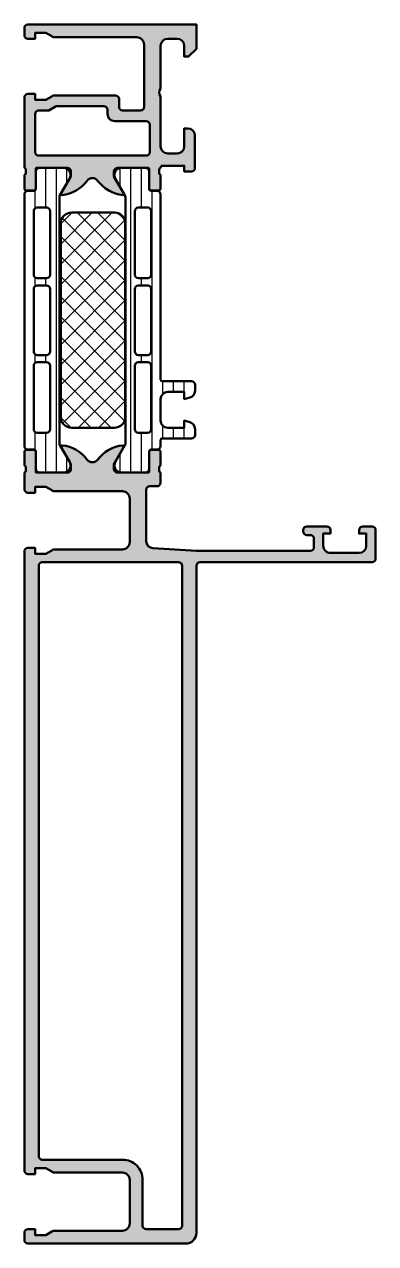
# Model space of a CAD drawing. Extents: x 0 to 49, y -95 to 75.
import ezdxf

# ---------------------------------------------------------------- set-up
doc = ezdxf.new("R2010")
doc.units = 0
for name, color, linetype, lineweight in [('0S-Alu contour', 7, 'Continuous', 50), ('0S-Alu hatch', 252, 'Continuous', 25), ('0S-Plastic contour', 254, 'Continuous', 50), ('0S-Plastic hatch', 253, 'Continuous', 25), ('0S-PT contour', 91, 'Continuous', 50), ('0S-PT hatch', 103, 'Continuous', 25)]:
    doc.layers.add(name, color=color, linetype=linetype, lineweight=lineweight)
pattern_1 = [(90, (0, 0), (-1.4859, 0), [])]

# ---------------------------------------------------------------- blocks, each defined once
blk = doc.blocks.new('345470__681A2FCF_3C0A_4B12_AF77_127FDEE7DE5F_')
at = {"layer": '0S-Alu hatch'}
h = blk.add_hatch(color=256, dxfattribs=at)
edge = h.paths.add_edge_path()
edge.add_line((0.0007557708267995, 64.80029392242432), (-0.0007557708267996, 55.00001525878907))
edge.add_ellipse((-0.0795922173698477, 54.73249466679594), major_axis=(-0.2788950563274426, 0), ratio=1, start_angle=178.8354106259032, end_angle=253.5801235805074, ccw=False)
edge.add_line((0.1992452291732051, 54.72682625879757), (0.1992452291732028, 54.27323225879757))
edge.add_ellipse((-0.0796228664699478, 54.2675715993205), major_axis=(-0.2789255417371323, 0), ratio=1, start_angle=106.4245945553522, end_angle=181.1628700728891, ccw=False)
edge.add_line((-0.0007557708267966, 54.00002825879758), (-0.0007557708267964, 52.12001725878906))
edge.add_arc((0.2992442291732027, 52.12001725878907), 0.299999999999999, 180, 270.0000000000003)
edge.add_line((0.2992442291732045, 51.82001725878907), (1.279218548215989, 51.82001725878905))
edge.add_arc((1.279218548215987, 52.12001725878906), 0.3000000000000043, 270.0000000000005, 360)
edge.add_line((1.579218548215991, 52.12001725878906), (1.57921854821599, 54.88001525878907))
edge.add_ellipse((1.699218548215996, 54.88001525878907), major_axis=(-0.1200000000000063, 0), ratio=1, start_angle=270.00000000000244, end_angle=360, ccw=False)
edge.add_line((1.699218548215991, 55.00001525878907), (5.999244229173198, 55.00001525878906))
edge.add_ellipse((5.999244229173203, 54.50001525878906), major_axis=(-0.4999999999999929, 0), ratio=1, start_angle=180, end_angle=270.0000000000006, ccw=False)
edge.add_line((6.499244229173198, 54.50001525878906), (6.499244229173198, 53.80001525878906))
edge.add_line((6.499244229173198, 53.80001525878906), (5.120523892061947, 51.41179277119559))
edge.add_arc((5.237364013821502, 51.33813504343736), 0.1381197846483042, 147.7720668596305, 275.6225775507926)
edge.add_arc((4.761020987999381, 56.17662412063685), 4.999999999999991, 275.6225775507937, 323.4274303596849)
edge.add_ellipse((9.499327660751064, 52.66116542013178), major_axis=(-0.9000000000000014, 0), ratio=1, start_angle=216.5740457331551, end_angle=323.42743035968505, ccw=False)
edge.add_arc((14.23754376429231, 56.17674619094936), 4.999999999999993, 216.5740457331553, 264.3774224492065)
edge.add_arc((13.76120073847022, 51.33825711374985), 0.138119784648292, 264.3774224492028, 392.2279331403722)
edge.add_line((13.87804086022976, 51.41191484150808), (12.49932052311852, 53.80013732910156))
edge.add_line((12.49932052311852, 53.80013732910156), (12.49932052311852, 54.50013732910156))
edge.add_ellipse((12.99932052311852, 54.50013732910156), major_axis=(-0.5, 0), ratio=1, start_angle=269.9999999999994, end_angle=360, ccw=False)
edge.add_line((12.99932052311852, 55.00013732910156), (17.29934616305726, 55.00013732910156))
edge.add_ellipse((17.29934616305725, 54.88013732910156), major_axis=(-0.1200000000000045, 0), ratio=1, start_angle=180, end_angle=269.9999999999966, ccw=False)
edge.add_line((17.41934616305726, 54.88013732910156), (17.41934616305727, 52.12013922802698))
edge.add_arc((17.71934616305727, 52.12013922802698), 0.2999999999999971, 180, 270.0000000000007)
edge.add_line((17.71934616305727, 51.82013922802699), (18.69932048210005, 51.82013922802699))
edge.add_arc((18.69932048210005, 52.12013922802699), 0.3000000000000078, 270.0000000000013, 360)
edge.add_line((18.99932048210006, 52.12013922802699), (18.99932048210005, 54.0001502280355))
edge.add_ellipse((19.07818757774321, 54.26769356855844), major_axis=(-0.2789255417371413, 0), ratio=1, start_angle=-1.1628700728862214, end_angle=73.57540544464689, ccw=False)
edge.add_line((18.79931948210005, 54.2733542280355), (18.79931948210004, 54.7269482280355))
edge.add_ellipse((19.07815692864311, 54.73261663603388), major_axis=(-0.2788950563274521, 0), ratio=1, start_angle=-73.5801235805086, end_angle=1.1645893740982274, ccw=False)
edge.add_ellipse((19.29932052312099, 55.00000298069966), major_axis=(-0.3000000710581584, 0), ratio=1, start_angle=269.999999999525, end_angle=359.9743606543114, ccw=False)
edge.add_line((19.29932052312348, 55.30000305175781), (22.3002696197982, 55.30000305175781))
edge.add_line((22.3002696197982, 55.30000305175781), (22.3002696197982, 54.5))
edge.add_line((22.3002696197982, 54.5), (23.3002696197982, 54.5))
edge.add_arc((23.30025380534014, 55.00001581445806), 0.5000158147081452, 270.0018121460877, 359.9981878538209)
edge.add_line((23.8002696197982, 54.9999999999992), (23.8002696197982, 59.50001525878906))
edge.add_arc((22.8002578479451, 59.49998822785085), 1.000011772218434, 0.0015487404524305, 89.99932553044015)
edge.add_line((22.8002696197982, 60.5), (22.3002696197982, 60.5))
edge.add_line((22.3002696197982, 60.5), (22.3002696197982, 58.00001525878906))
edge.add_ellipse((21.30024979665036, 58.0000350819369), major_axis=(-1.000019823344316, 0), ratio=1, start_angle=90.0011357601935, end_angle=179.9988642393878, ccw=False)
edge.add_line((21.3002696197982, 57.00001525878906), (20.00025130925132, 57.00001525878906))
edge.add_ellipse((20.00027831076672, 58.00004226030445), major_axis=(-1.000027001879922, 0), ratio=1, start_angle=0.0015470310149794386, end_angle=89.9984529689001, ccw=False)
edge.add_line((19.00025130925132, 58.00001525879054), (19.00025130925132, 65))
edge.add_ellipse((19.52537304959279, 65.5), major_axis=(-0.7250881616598445, 0), ratio=1, start_angle=-43.596184623423994, end_angle=43.59618462342422, ccw=False)
edge.add_line((19.00025130925132, 66), (19.00025130925132, 72.00001525878906))
edge.add_ellipse((20.00031753426303, 71.99994903377736), major_axis=(-1.000066227204434, 0), ratio=1, start_angle=270.00379416239485, end_angle=359.9962058376001, ccw=False)
edge.add_line((20.00025130925132, 73.00001525878906), (21.30028487858727, 73.00001525878906))
edge.add_ellipse((21.30021264851895, 71.99995828849555), major_axis=(-1.000056972901956, 0), ratio=1, start_angle=180.0032639710669, end_angle=269.9958617576956, ccw=False)
edge.add_line((22.3002696197982, 72.00001525878679), (22.30026961979819, 70.5))
edge.add_line((22.30026961979819, 70.5), (22.90027572331382, 70.5))
edge.add_line((22.90027572331382, 70.5), (24.00025130925133, 71.60000610351562))
edge.add_line((24.00025130925133, 71.60000610351562), (24.00025130925133, 75))
edge.add_line((24.00025130925133, 75), (0.5, 75))
edge.add_arc((0.5, 74.5), 0.5, 90, 180)
edge.add_line((-1e-16, 74.5), (-1e-16, 73.50054931640625))
edge.add_arc((0.4999999999999998, 73.50054931640625), 0.4999999999999999, 180, 270)
edge.add_line((0.4999999999999997, 73.00054931640625), (1.500678555345075, 73.00054931640625))
edge.add_line((1.500678555345075, 73.00054931640625), (1.500678555345075, 73.80047607421875))
edge.add_line((1.500678555345075, 73.80047607421875), (3.000678555345074, 73.80047607421875))
edge.add_line((3.000678555345074, 73.80047607421875), (3.807955856331315, 73.33439777289827))
edge.add_arc((4.307953067879388, 74.2004247865902), 1.000000000000006, 240.0001844823233, 270.0050236226736)
edge.add_line((4.308040746635308, 73.20042479043398), (15.70024825749351, 73.20142364501953))
edge.add_ellipse((15.70025394060528, 72.20142932813128), major_axis=(-0.9999943169043829, 0), ratio=1, start_angle=179.9996743796409, end_angle=270.0003256201694, ccw=False)
edge.add_line((16.70024825749351, 72.20142364501622), (16.70024825749351, 63.5))
edge.add_ellipse((16.20023244303544, 63.50001581445806), major_axis=(-0.5000158147081559, 0), ratio=1, start_angle=90.00181214608898, end_angle=179.9981878538209, ccw=False)
edge.add_line((16.20024825749352, 63), (13.70024825749351, 63))
edge.add_ellipse((13.70023282083686, 63.49998456334335), major_axis=(-0.4999845635816515, 0), ratio=1, start_angle=-0.0017689652212879992, end_angle=90.0017689651649, ccw=False)
edge.add_line((13.2002482574935, 63.5000000000005), (13.20024825749351, 64.59982299804688))
edge.add_arc((12.70020626537541, 64.59978100592878), 0.5000419938812874, 0.0048115382486798, 89.99518846182487)
edge.add_line((12.70024825749351, 65.09982299804688), (4.307936684544264, 65.09982299804688))
edge.add_arc((4.307936684544267, 64.09982299804688), 0.999999999999984, 90.00000000000017, 120.0003505565146)
edge.add_line((3.807931385893772, 64.9658453426324), (3.000678555345072, 64.49977111816406))
edge.add_line((3.000678555345072, 64.49977111816406), (1.500678555345076, 64.49977111816406))
edge.add_line((1.500678555345076, 64.49977111816406), (1.500678555345075, 65.30021667480467))
edge.add_line((1.500678555345075, 65.30021667480467), (0.5007558029647066, 65.30021667480467))
edge.add_arc((0.5007551867213723, 64.80021725303229), 0.4999994217727754, 89.99992938363391, 179.9912143246818)
edge = h.paths.add_edge_path()
edge.add_line((3.403007046556012, 63), (4.442237393235702, 63.60000610351562))
edge.add_line((4.442237393235702, 63.60000610351562), (11.10024215397789, 63.60000610351562))
edge.add_ellipse((11.10025759063454, 63.10002154017228), major_axis=(-0.4999845635816426, 0), ratio=1, start_angle=179.9982310347787, end_angle=270.0017689651655, ccw=False)
edge.add_line((11.60024215397789, 63.10000610351513), (11.60024215397789, 62.50001525878906))
edge.add_arc((12.60027445180935, 62.50003992700868), 1.000032298135711, 180.0014133389158, 269.9981495303362)
edge.add_line((12.60024215397789, 61.50000762939453), (17.00026656804039, 61.50001525878906))
edge.add_ellipse((17.00027688815093, 61.00002557889961), major_axis=(-0.4999896799959666, 0), ratio=1, start_angle=179.9988173777202, end_angle=270.00118262196514, ccw=False)
edge.add_line((17.50026656804038, 61.00001525878901), (17.50026656804038, 57.20001220703125))
edge.add_ellipse((17.00028709570797, 57.19999167936366), major_axis=(-0.4999794727538154, 0), ratio=1, start_angle=89.997647605991, end_angle=180.0023523941473, ccw=False)
edge.add_line((17.00026656804039, 56.70001220703125), (1.999259487962262, 56.70001220703125))
edge.add_ellipse((1.999265158938236, 57.20001787800722), major_axis=(-0.500005671008133, 0), ratio=1, start_angle=0.0006498372912915329, end_angle=89.99935016139239, ccw=False)
edge.add_line((1.499259487962262, 57.20001220703295), (1.499259487962262, 62.5))
edge.add_ellipse((1.999290647944146, 62.49996884001811), major_axis=(-0.5000311609527677, 0), ratio=1, start_angle=270.00357044838853, end_angle=359.9964295514798, ccw=False)
edge.add_line((1.999259487962262, 63), (3.403007046556012, 63))
at = {"layer": '0S-Alu contour', "color": 7}
for points in [[(22.3002696197982, 72.00001525878679), (22.30026961979819, 70.5), (22.90027572331382, 70.5), (24.00025130925133, 71.60000610351562), (24.00025130925133, 75), (0.5, 75)], [(-1e-16, 74.5), (-1e-16, 73.50054931640625)], [(0.4999999999999997, 73.00054931640625), (1.500678555345075, 73.00054931640625), (1.500678555345075, 73.80047607421875), (3.000678555345074, 73.80047607421875), (3.807955856331315, 73.33439777289827)], [(4.308040746635308, 73.20042479043398), (15.70024825749351, 73.20142364501953)], [(16.70024825749351, 72.20142364501622), (16.70024825749351, 63.5)], [(19.00025130925132, 66), (19.00025130925132, 72.00001525878906)], [(20.00025130925132, 73.00001525878906), (21.30028487858727, 73.00001525878906)], [(0.0007557708267995, 64.80029392242432), (-0.0007557708267996, 55.00001525878907)], [(3.807931385893772, 64.9658453426324), (3.000678555345072, 64.49977111816406), (1.500678555345076, 64.49977111816406), (1.500678555345075, 65.30021667480467), (0.5007558029647066, 65.30021667480467)], [(12.70024825749351, 65.09982299804688), (4.307936684544264, 65.09982299804688)], [(19.00025130925132, 58.00001525879054), (19.00025130925132, 65)], [(1.999259487962262, 63), (3.403007046556012, 63)], [(3.403007046556012, 63), (4.442237393235702, 63.60000610351562), (11.10024215397789, 63.60000610351562)], [(11.60024215397789, 63.10000610351513), (11.60024215397789, 62.50001525878906)], [(13.2002482574935, 63.5000000000005), (13.20024825749351, 64.59982299804688)], [(16.20024825749352, 63), (13.70024825749351, 63)], [(1.499259487962262, 57.20001220703295), (1.499259487962262, 62.5)], [(12.60024215397789, 61.50000762939453), (17.00026656804039, 61.50001525878906)], [(17.50026656804038, 61.00001525878901), (17.50026656804038, 57.20001220703125)], [(22.8002696197982, 60.5), (22.3002696197982, 60.5), (22.3002696197982, 58.00001525878906)], [(23.8002696197982, 54.9999999999992), (23.8002696197982, 59.50001525878906)], [(17.00026656804039, 56.70001220703125), (1.999259487962262, 56.70001220703125)], [(21.3002696197982, 57.00001525878906), (20.00025130925132, 57.00001525878906)], [(0.1992452291732051, 54.72682625879757), (0.1992452291732028, 54.27323225879757)], [(1.579218548215991, 52.12001725878906), (1.57921854821599, 54.88001525878907)], [(1.699218548215991, 55.00001525878907), (5.999244229173198, 55.00001525878906)], [(6.499244229173198, 54.50001525878906), (6.499244229173198, 53.80001525878906), (5.120523892061947, 51.41179277119559)], [(13.87804086022976, 51.41191484150808), (12.49932052311852, 53.80013732910156), (12.49932052311852, 54.50013732910156)], [(12.99932052311852, 55.00013732910156), (17.29934616305726, 55.00013732910156)], [(17.41934616305726, 54.88013732910156), (17.41934616305727, 52.12013922802698)], [(18.79931948210005, 54.2733542280355), (18.79931948210004, 54.7269482280355)], [(19.29932052312348, 55.30000305175781), (22.3002696197982, 55.30000305175781), (22.3002696197982, 54.5), (23.3002696197982, 54.5)], [(-0.0007557708267966, 54.00002825879758), (-0.0007557708267964, 52.12001725878906)], [(18.99932048210006, 52.12013922802699), (18.99932048210005, 54.0001502280355)], [(0.2992442291732045, 51.82001725878907), (1.279218548215989, 51.82001725878905)], [(17.71934616305727, 51.82013922802699), (18.69932048210005, 51.82013922802699)]]:
    blk.add_lwpolyline(points, dxfattribs=at)
for centre, radius, start, end in [((0.5, 74.5), 0.5, 90, 180), ((0.4999999999999998, 73.50054931640625), 0.4999999999999999, 180, 270), ((4.307953067879388, 74.2004247865902), 1.000000000000006, 240.0001844823233, 270.0050236226736), ((0.5007551867213723, 64.80021725303229), 0.4999994217727754, 89.99992938363391, 179.9912143246818), ((4.307936684544267, 64.09982299804688), 0.999999999999984, 90.00000000000017, 120.0003505565146), ((12.70020626537541, 64.59978100592878), 0.5000419938812874, 0.0048115382486798, 89.99518846182487), ((12.60027445180935, 62.50003992700868), 1.000032298135711, 180.0014133389158, 269.9981495303362), ((22.8002578479451, 59.49998822785085), 1.000011772218434, 0.0015487404524305, 89.99932553044015), ((23.30025380534014, 55.00001581445806), 0.5000158147081452, 270.0018121460877, 359.9981878538209), ((4.761020987999381, 56.17662412063685), 4.999999999999991, 275.6225775507937, 323.4274303596849), ((14.23754376429231, 56.17674619094936), 4.999999999999993, 216.5740457331553, 264.3774224492065), ((0.2992442291732027, 52.12001725878907), 0.299999999999999, 180, 270.0000000000003), ((1.279218548215987, 52.12001725878906), 0.3000000000000043, 270.0000000000005, 0), ((5.237364013821502, 51.33813504343736), 0.1381197846483042, 147.7720668596305, 275.6225775507926), ((13.76120073847022, 51.33825711374985), 0.138119784648292, 264.3774224492028, 32.22793314037223), ((17.71934616305727, 52.12013922802698), 0.2999999999999971, 180, 270.0000000000007), ((18.69932048210005, 52.12013922802699), 0.3000000000000078, 270.0000000000013, 0)]:
    blk.add_arc(centre, radius, start, end, dxfattribs=at)
at = {"layer": '0S-Alu contour', "color": 7, "extrusion": (0, 0, -1)}
for centre, radius, start, end in [((-15.70025394060528, 72.20142932813128), 0.9999943169043829, 89.99967437983057, 180.0003256203592), ((-20.00031753426303, 71.99994903377736), 1.000066227204434, 0.0037941623998963, 89.99620583760515), ((-21.30021264851895, 71.99995828849555), 1.000056972901956, 90.00413824230438, 179.9967360289331), ((-19.52537304959279, 65.5), 0.7250881616598445, 316.4038153765759, 43.59618462342409), ((-1.999290647944146, 62.49996884001811), 0.5000311609527677, 0.0035704485201943, 89.99642955161148), ((-11.10025759063454, 63.10002154017228), 0.4999845635816426, 89.99823103483448, 180.0017689652214), ((-13.70023282083686, 63.49998456334335), 0.4999845635816515, 269.9982310348351, 0.0017689652213805), ((-16.20023244303544, 63.50001581445806), 0.5000158147081559, 180.0018121461791, 269.998187853911), ((-17.00027688815093, 61.00002557889961), 0.4999896799959666, 89.99881737803486, 180.0011826222798), ((-20.00027831076672, 58.00004226030445), 1.000027001879922, 270.0015470310999, 359.998452968985), ((-21.30024979665036, 58.0000350819369), 1.000019823344316, 180.0011357606123, 269.9988642398065), ((-1.999265158938236, 57.20001787800722), 0.500005671008133, 270.0006498386076, 359.9993501627087), ((-17.00028709570797, 57.19999167936366), 0.4999794727538154, 179.9976476058527, 270.002352394009), ((0.0795922173698477, 54.73249466679594), 0.2788950563274426, 106.4198764194926, 181.1645893740969), ((-1.699218548215996, 54.88001525878907), 0.1200000000000063, 0, 89.99999999999756), ((-5.999244229173203, 54.50001525878906), 0.4999999999999929, 89.99999999999939, 180), ((-12.99932052311852, 54.50013732910156), 0.5, 0, 90.00000000000063), ((-17.29934616305725, 54.88013732910156), 0.1200000000000045, 90.0000000000034, 180), ((-19.07815692864311, 54.73261663603388), 0.2788950563274521, 358.8354106259018, 73.58012358050868), ((-19.29932052312099, 55.00000298069966), 0.3000000710581584, 0.0256393456885807, 90.00000000047498), ((0.0796228664699478, 54.2675715993205), 0.2789255417371323, 178.8371299271109, 253.5754054446478), ((-9.499327660751064, 52.66116542013178), 0.9000000000000014, 36.57256964031495, 143.4259542668449), ((-19.07818757774321, 54.26769356855844), 0.2789255417371413, 286.4245945553531, 1.162870072886224)]:
    blk.add_arc(centre, radius, start, end, dxfattribs=at)
blk = doc.blocks.new('284029__09748C78_ECF6_44D1_A570_3251EB0C6A96___5C13610F_D05B_41A2_BBB3_F59C2A48DB5F_')
at = {"layer": '0S-Plastic hatch'}
h = blk.add_hatch(dxfattribs=at)
h.set_pattern_fill('ANSI31', color=256, scale=0.4680000000000001, angle=45, style=0)
h.set_pattern_definition(pattern_1)
edge = h.paths.add_edge_path()
edge.add_line((14.09998869130261, 50.92833361702787), (14.10107500373369, 16.57406486142846))
edge.add_ellipse((13.60107500401576, 16.57404727381013), major_axis=(-0.5000000000272513, 0), ratio=1, start_angle=150.0020786997533, end_angle=180.0020153926869, ccw=False)
edge.add_line((14.03409677568532, 16.32406298372892), (12.71570977789662, 14.04035838247477))
edge.add_arc((13.55698200855539, 13.49975392838028), 0.9999960709244785, 147.2750591980459, 261.8204672459872)
edge.add_line((13.41470721164119, 12.50993069970386), (16.89124870744704, 12.51005734716796))
edge.add_arc((16.89123323682728, 13.01005332437419), 0.4999959774455648, 270.0017728167003, 360.0023777790716)
edge.add_line((17.39122921384228, 13.01007407424409), (17.39081033362949, 15.41007244358258))
edge.add_ellipse((17.69081033343269, 15.41008330981691), major_axis=(-0.2999999999999934, 0), ratio=1, start_angle=-89.99792470211452, end_angle=0.002075297898500139, ccw=False)
edge.add_line((17.69079946719838, 15.71008330962011), (18.50113080001328, 15.71011193603832))
edge.add_arc((18.50111536862897, 16.21010925689816), 0.4999973210979775, 270.0017683158605, 360.0023822800018)
edge.add_line((19.00111268929476, 16.21013004610164), (19.0024332342847, 17.05120229122875))
edge.add_ellipse((19.20243323428467, 17.05120229122876), major_axis=(-0.1999999999999744, 0), ratio=1, start_angle=269.99999999999693, end_angle=360, ccw=False)
edge.add_line((19.20243323428468, 17.25120229122874), (23.30243323427305, 17.25120229122873))
edge.add_arc((23.30243323427306, 17.75120229122872), 0.4999999999999929, 269.9999999999984, 360)
edge.add_line((23.80243323427305, 17.75120229122872), (23.8024332342726, 18.58195151458679))
edge.add_arc((22.80243323427312, 18.58195151458676), 0.9999999999994704, 0, 74.99999999891885)
edge.add_line((23.06125227939373, 19.54787734087043), (22.30243323427317, 19.75120229122868))
edge.add_line((22.30243323427317, 19.75120229122868), (22.30243323427305, 18.75120229122873))
edge.add_line((22.30243323427305, 18.75120229122873), (20.0024332342847, 18.75120229122873))
edge.add_ellipse((20.0041424800059, 19.75532877543036), major_axis=(-1.004127938958011, 0), ratio=1, start_angle=0.23408772131568867, end_angle=89.90246998468012, ccw=False)
edge.add_line((19.00002292155801, 19.75122632025457), (19.00002292155801, 22.75110467439828))
edge.add_ellipse((20.00414226812574, 22.74707631855113), major_axis=(-1.004127427074085, 0), ratio=1, start_angle=270.0975179750856, end_angle=359.7701403215128, ccw=False)
edge.add_line((20.00243323428465, 23.75120229122874), (22.30243323427306, 23.75120229122874))
edge.add_line((22.30243323427306, 23.75120229122874), (22.30243323427306, 22.75120229122874))
edge.add_line((22.30243323427306, 22.75120229122874), (23.06125227939372, 22.95452724155691))
edge.add_arc((22.80243323427294, 23.92045306784114), 1.000000000000053, 285.0000000010824, 360)
edge.add_line((23.80243323427299, 23.92045306784114), (23.802433234273, 24.75120229122879))
edge.add_arc((23.30243323427307, 24.7512022912288), 0.4999999999999432, 0, 90.0000000000016)
edge.add_line((23.30243323427305, 25.25120229122875), (19.20243323428476, 25.25120229122874))
edge.add_ellipse((19.20416178718006, 25.45537538707201), major_axis=(-0.2041804127759002, 0), ratio=1, start_angle=1.1558689438223269, end_angle=89.5149389342746, ccw=False)
edge.add_line((19.00002292155801, 25.45125658823265), (19, 51.29262339778482))
edge.add_arc((18.5000026791402, 51.29260796640055), 0.4999973210979491, 0.0017683158931002, 90.0023822799165)
edge.add_line((18.49998188993747, 51.79260528706631), (17.68965055712254, 51.79257666064811))
edge.add_ellipse((17.68963969088828, 52.09257666045133), major_axis=(-0.3000000000000183, 0), ratio=1, start_angle=0.002075297898500139, end_angle=90.00207529787599, ccw=False)
edge.add_line((17.38963969108505, 52.09256579421694), (17.38988471166585, 54.49256418760248))
edge.add_arc((16.88988873445959, 54.49254871698271), 0.4999959774456003, 0.0017728167248697, 90.00237777907167)
edge.add_line((16.88986798458969, 54.99254469399775), (13.41332648878387, 54.99241804653365))
edge.add_arc((13.55567298966561, 54.00260512706299), 0.9999960709244696, 98.18368334978396, 212.729091397729)
edge.add_line((12.71443992344539, 53.46193973131242), (14.0329923529018, 51.17833064206305))
edge.add_ellipse((13.59998869164993, 50.9283149838687), major_axis=(-0.499999999999874, 0), ratio=1, start_angle=180.0021352027152, end_angle=210.002071897236, ccw=False)
edge = h.paths.add_edge_path()
edge.add_line((17.70055130142632, 48.95118994235431), (17.70055130142633, 40.10119604587005))
edge.add_ellipse((17.20055129926904, 40.10119604774748), major_axis=(-0.5000000021572859, 0), ratio=1, start_angle=89.99810091050148, end_angle=180, ccw=False)
edge.add_line((17.2005347265867, 39.60119604586484), (15.90054062027396, 39.60119604586484))
edge.add_ellipse((15.90053698091721, 40.10119240650809), major_axis=(-0.4999963606564967, 0), ratio=1, start_angle=-0.000417042864683026, end_angle=90.00041704259922, ccw=False)
edge.add_line((15.40054062027396, 40.10119604586716), (15.40054062027398, 48.95118994234916))
edge.add_ellipse((15.90053698091736, 48.95119358170578), major_axis=(-0.4999963606566246, 0), ratio=1, start_angle=-90.00041704258331, end_angle=0.00041704286462618256, ccw=False)
edge.add_line((15.90054062027397, 49.45118994234917), (17.20053472654187, 49.45118994234916))
edge.add_ellipse((17.20055129933873, 48.9511899405362), major_axis=(-0.5000000020876216, 0), ratio=1, start_angle=180, end_angle=270.00189910262196, ccw=False)
edge = h.paths.add_edge_path()
edge.add_line((17.70055130141595, 38.10119604656852), (17.70055130141594, 29.40118994305283))
edge.add_ellipse((17.20055130141596, 29.4011899430476), major_axis=(-0.4999999999999787, 0), ratio=1, start_angle=89.9999999999975, end_angle=180, ccw=False)
edge.add_line((17.20055130141594, 28.90118994304762), (15.90054062026359, 28.90118994304764))
edge.add_ellipse((15.90054062026358, 29.40118994304762), major_axis=(-0.4999999999999858, 0), ratio=1, start_angle=0, end_angle=90.0000000000008, ccw=False)
edge.add_line((15.4005406202636, 29.40118994304762), (15.40054062026359, 38.10119604656851))
edge.add_ellipse((15.9005406202636, 38.1011960465633), major_axis=(-0.5000000000000107, 0), ratio=1, start_angle=270.00000000119184, end_angle=360, ccw=False)
edge.add_line((15.9005406202532, 38.6011960465633), (17.20055130140553, 38.60119604656331))
edge.add_ellipse((17.20055130141595, 38.1011960465633), major_axis=(-0.5000000000000142, 0), ratio=1, start_angle=180, end_angle=270.00000000119405, ccw=False)
edge = h.paths.add_edge_path()
edge.add_line((17.70055130141594, 27.40118994305277), (17.70055130141594, 18.55118078777943))
edge.add_ellipse((17.20056656020501, 18.55118078777423), major_axis=(-0.4999847412109304, 0), ratio=1, start_angle=89.9999999999996, end_angle=180, ccw=False)
edge.add_line((17.20056656020501, 18.0511960465633), (15.90055587905266, 18.0511960465633))
edge.add_ellipse((15.90055587905266, 18.55121130535237), major_axis=(-0.5000152587890625, 0), ratio=1, start_angle=0, end_angle=90, ccw=False)
edge.add_line((15.4005406202636, 18.55121130535237), (15.4005406202636, 27.40118994304763))
edge.add_ellipse((15.90053698090691, 27.40119358240433), major_axis=(-0.4999963606565589, 0), ratio=1, start_angle=-90.00041704259212, end_angle=0.00041704286462618256, ccw=False)
edge.add_line((15.9005406202636, 27.90118994304764), (17.20053472653152, 27.90118994304763))
edge.add_ellipse((17.20055129932833, 27.40118994123467), major_axis=(-0.5000000020876109, 0), ratio=1, start_angle=180, end_angle=270.0018991026167, ccw=False)
at = {"layer": '0S-Alu contour', "color": 7}
for points in [[(15.90054062027397, 49.45118994234917), (17.20053472654187, 49.45118994234916)], [(15.40054062027396, 40.10119604586716), (15.40054062027398, 48.95118994234916)], [(17.70055130142632, 48.95118994235431), (17.70055130142633, 40.10119604587005)], [(17.2005347265867, 39.60119604586484), (15.90054062027396, 39.60119604586484)], [(15.4005406202636, 29.40118994304762), (15.40054062026359, 38.10119604656851)], [(15.9005406202532, 38.6011960465633), (17.20055130140553, 38.60119604656331)], [(17.70055130141595, 38.10119604656852), (17.70055130141594, 29.40118994305283)], [(17.20055130141594, 28.90118994304762), (15.90054062026359, 28.90118994304764)], [(15.4005406202636, 18.55121130535237), (15.4005406202636, 27.40118994304763)], [(15.9005406202636, 27.90118994304764), (17.20053472653152, 27.90118994304763)], [(17.70055130141594, 27.40118994305277), (17.70055130141594, 18.55118078777943)], [(17.20056656020501, 18.0511960465633), (15.90055587905266, 18.0511960465633)]]:
    blk.add_lwpolyline(points, dxfattribs=at)
at = {"layer": '0S-Alu contour', "color": 7, "extrusion": (0, 0, -1)}
for centre, radius, start, end in [((-15.90053698091736, 48.95119358170578), 0.4999963606566246, 359.9995829571354, 90.00041704258331), ((-17.20055129933873, 48.9511899405362), 0.5000000020876216, 89.99810089737804, 180), ((-15.90053698091721, 40.10119240650809), 0.4999963606564967, 269.9995829574008, 0.0004170428646345), ((-17.20055129926904, 40.10119604774748), 0.5000000021572859, 180, 270.0018990894985), ((-15.9005406202636, 38.1011960465633), 0.5000000000000107, 0, 89.99999999880818), ((-17.20055130141595, 38.1011960465633), 0.5000000000000142, 89.99999999880595, 180), ((-15.90054062026358, 29.40118994304762), 0.4999999999999858, 269.9999999999992, 0), ((-17.20055130141596, 29.4011899430476), 0.4999999999999787, 180, 270.0000000000025), ((-15.90053698090691, 27.40119358240433), 0.4999963606565589, 359.9995829571354, 90.00041704259226), ((-17.20055129932833, 27.40118994123467), 0.5000000020876109, 89.99810089738334, 180), ((-15.90055587905266, 18.55121130535237), 0.5000152587890625, 270, 0), ((-17.20056656020501, 18.55118078777423), 0.4999847412109304, 180, 270.0000000000004)]:
    blk.add_arc(centre, radius, start, end, dxfattribs=at)
at = {"layer": '0S-Plastic contour', "color": 7}
for points in [[(16.88986798458969, 54.99254469399775), (13.41332648878387, 54.99241804653365)], [(17.38963969108505, 52.09256579421694), (17.38988471166585, 54.49256418760248)], [(12.71443992344539, 53.46193973131242), (14.0329923529018, 51.17833064206305)], [(18.49998188993747, 51.79260528706631), (17.68965055712254, 51.79257666064811)], [(19.00002292155801, 25.45125658823265), (19, 51.29262339778482)], [(14.09998869130261, 50.92833361702787), (14.10107500373369, 16.57406486142846)], [(23.30243323427305, 25.25120229122875), (19.20243323428476, 25.25120229122874)], [(23.80243323427299, 23.92045306784114), (23.802433234273, 24.75120229122879)], [(19.00002292155801, 19.75122632025457), (19.00002292155801, 22.75110467439828)], [(20.00243323428465, 23.75120229122874), (22.30243323427306, 23.75120229122874), (22.30243323427306, 22.75120229122874), (23.06125227939372, 22.95452724155691)], [(23.06125227939373, 19.54787734087043), (22.30243323427317, 19.75120229122868), (22.30243323427305, 18.75120229122873), (20.0024332342847, 18.75120229122873)], [(19.00111268929476, 16.21013004610164), (19.0024332342847, 17.05120229122875)], [(19.20243323428468, 17.25120229122874), (23.30243323427305, 17.25120229122873)], [(23.80243323427305, 17.75120229122872), (23.8024332342726, 18.58195151458679)], [(14.03409677568532, 16.32406298372892), (12.71570977789662, 14.04035838247477)], [(17.39122921384228, 13.01007407424409), (17.39081033362949, 15.41007244358258)], [(17.69079946719838, 15.71008330962011), (18.50113080001328, 15.71011193603832)], [(13.41470721164119, 12.50993069970386), (16.89124870744704, 12.51005734716796)]]:
    blk.add_lwpolyline(points, dxfattribs=at)
for centre, radius, start, end in [((13.55567298966561, 54.00260512706299), 0.9999960709244696, 98.18368334978396, 212.729091397729), ((16.88988873445959, 54.49254871698271), 0.4999959774456003, 0.0017728167248697, 90.00237777907167), ((18.5000026791402, 51.29260796640055), 0.4999973210979491, 0.0017683158931002, 90.0023822799165), ((22.80243323427294, 23.92045306784114), 1.000000000000053, 285.0000000010824, 0), ((23.30243323427307, 24.7512022912288), 0.4999999999999432, 0, 90.0000000000016), ((22.80243323427312, 18.58195151458676), 0.9999999999994704, 0, 74.99999999891885), ((23.30243323427306, 17.75120229122872), 0.4999999999999929, 269.9999999999984, 0), ((18.50111536862897, 16.21010925689816), 0.4999973210979775, 270.0017683158605, 0.0023822800018465), ((13.55698200855539, 13.49975392838028), 0.9999960709244785, 147.2750591980459, 261.8204672459872), ((16.89123323682728, 13.01005332437419), 0.4999959774455648, 270.0017728167003, 0.0023777790715539)]:
    blk.add_arc(centre, radius, start, end, dxfattribs=at)
at = {"layer": '0S-Plastic contour', "color": 7, "extrusion": (0, 0, -1)}
for centre, radius, start, end in [((-13.59998869164993, 50.9283149838687), 0.499999999999874, 149.997928102764, 179.9978647972848), ((-17.68963969088828, 52.09257666045133), 0.3000000000000183, 269.997924702124, 359.9979247021015), ((-19.20416178718006, 25.45537538707201), 0.2041804127759002, 270.4850610657254, 358.8441310561777), ((-20.00414226812574, 22.74707631855113), 1.004127427074085, 0.2298596784871673, 89.90248202491439), ((-20.0041424800059, 19.75532877543036), 1.004127938958011, 270.0975300153199, 359.7659122786843), ((-19.20243323428467, 17.05120229122876), 0.1999999999999744, 0, 90.00000000000306), ((-13.60107500401576, 16.57404727381013), 0.5000000000272513, 179.9979846073131, 209.9979213002468), ((-17.69081033343269, 15.41008330981691), 0.2999999999999934, 359.9979247021015, 89.99792470211455)]:
    blk.add_arc(centre, radius, start, end, dxfattribs=at)
blk = doc.blocks.new('284029__3BB3FDA7_FF29_4E46_ABAE_B8076FEE9A4C___2D471C62_AC7B_4EA0_95AF_9624F34230F3_')
at = {"layer": '0S-Plastic hatch'}
h = blk.add_hatch(dxfattribs=at)
h.set_pattern_fill('ANSI31', color=256, scale=0.4680000000000001, angle=45, style=0)
h.set_pattern_definition(pattern_1)
edge = h.paths.add_edge_path()
edge.add_line((-0.0002396234800899, 51.2923665829539), (0.0008730658146567, 16.20987323126994))
edge.add_arc((0.5008703866745102, 16.20988866265423), 0.4999973210979823, 180.001768315893, 270.0023822799114)
edge.add_line((0.5008911758771978, 15.70989134198845), (1.311222508692105, 15.70991996840664))
edge.add_ellipse((1.311233374926424, 15.40991996860344), major_axis=(-0.2999999999999934, 0), ratio=1, start_angle=180.0020752978986, end_angle=270.00207529788605, ccw=False)
edge.add_line((1.611233374729627, 15.40993083483783), (1.610988354148806, 13.00993244145228))
edge.add_arc((2.110984331355042, 13.00994791207203), 0.4999959774455781, 180.0017728167248, 270.0023777790721)
edge.add_line((2.111005081224946, 12.50995193505701), (5.587546577030787, 12.5100785825211))
edge.add_arc((5.445200076149012, 13.4998915019918), 0.99999607092448, 278.1836833497855, 392.7290913977266)
edge.add_line((6.28643314236926, 14.04055689774233), (4.967880712912856, 16.3241659869917))
edge.add_ellipse((5.400884374164903, 16.5741816451861), major_axis=(-0.5000000000000548, 0), ratio=1, start_angle=0.0021352027151237962, end_angle=30.002071897230223, ccw=False)
edge.add_line((4.900884374512044, 16.57416301202731), (4.899798062080973, 50.9284317676263))
edge.add_ellipse((5.399798061771703, 50.92844935524811), major_axis=(-0.5000000000000546, 0), ratio=1, start_angle=-29.997921301460906, end_angle=0.002015393048509395, ccw=False)
edge.add_line((4.966776290130999, 51.17843364532491), (6.285163287918043, 53.46213824658))
edge.add_arc((5.443891057259255, 54.00274270067447), 0.999996070924482, 327.2750591980466, 441.8204672459869)
edge.add_line((5.58616585417347, 54.9925659293509), (2.109624358367626, 54.9924392818868))
edge.add_arc((2.109639828987384, 54.49244330468058), 0.4999959774455675, 90.00177281669987, 180.0023777790715)
edge.add_line((1.609643851972377, 54.49242255481068), (1.610062732185175, 52.09242418547218))
edge.add_ellipse((1.310062732381975, 52.09241331923785), major_axis=(-0.2999999999999912, 0), ratio=1, start_angle=90.0020752978844, end_angle=180.0020752978986, ccw=False)
edge.add_line((1.310073598616285, 51.79241331943465), (0.4997422658013817, 51.79238469301645))
edge.add_arc((0.4997576971856851, 51.29238737215661), 0.4999973210979623, 90.00176831585983, 180.0023822800018)
edge = h.paths.add_edge_path()
edge.add_line((1.300321764398718, 40.101306686002), (1.300321764398718, 48.95131584127534))
edge.add_ellipse((1.800306505609649, 48.95131584128053), major_axis=(-0.4999847412109306, 0), ratio=1, start_angle=269.9999999999992, end_angle=360, ccw=False)
edge.add_line((1.800306505609655, 49.45130058249146), (3.100317186761999, 49.45130058249146))
edge.add_ellipse((3.100317186762006, 48.9512853237024), major_axis=(-0.5000152587890554, 0), ratio=1, start_angle=180, end_angle=270.0000000000008, ccw=False)
edge.add_line((3.600332445551062, 48.95128532369721), (3.600332445551062, 40.10130668600953))
edge.add_ellipse((3.100336084907739, 40.10130304665046), major_axis=(-0.4999963606565682, 0), ratio=1, start_angle=89.99958295740907, end_angle=180.0004170428646, ccw=False)
edge.add_line((3.100332445551062, 39.60130668600714), (1.800338339283145, 39.60130668600714))
edge.add_ellipse((1.80032176648634, 40.1013066878201), major_axis=(-0.5000000020876216, 0), ratio=1, start_angle=0, end_angle=90.00189910261571, ccw=False)
edge = h.paths.add_edge_path()
edge.add_line((1.300321764398704, 29.40130058248625), (1.300321764398718, 38.10130668600194))
edge.add_ellipse((1.800321764398718, 38.10130668600714), major_axis=(-0.5, 0), ratio=1, start_angle=270, end_angle=360, ccw=False)
edge.add_line((1.800321764398718, 38.60130668600714), (3.100332445551076, 38.60130668600715))
edge.add_ellipse((3.100332445551072, 38.10130668600716), major_axis=(-0.4999999999999894, 0), ratio=1, start_angle=180, end_angle=269.9999999999996, ccw=False)
edge.add_line((3.600332445551062, 38.10130668600195), (3.600332445551062, 29.40130058249147))
edge.add_ellipse((3.100332445551047, 29.40130058249147), major_axis=(-0.5000000000000142, 0), ratio=1, start_angle=90.000000001192, end_angle=180, ccw=False)
edge.add_line((3.10033244556145, 28.90130058249146), (1.80032176440912, 28.90130058249146))
edge.add_ellipse((1.800321764398704, 29.40130058249146), major_axis=(-0.5, 0), ratio=1, start_angle=0, end_angle=90.00000000119371, ccw=False)
edge = h.paths.add_edge_path()
edge.add_line((3.600332445540673, 27.4013005831899), (3.600332445540673, 18.5513066867056))
edge.add_ellipse((3.100336084897297, 18.55130304734897), major_axis=(-0.4999963606566215, 0), ratio=1, start_angle=89.99958295741521, end_angle=180.0004170428646, ccw=False)
edge.add_line((3.100332445540673, 18.0513066867056), (1.800338339272771, 18.0513066867056))
edge.add_ellipse((1.80032176647595, 18.55130668851857), major_axis=(-0.5000000020876207, 0), ratio=1, start_angle=0, end_angle=90.00189910261747, ccw=False)
edge.add_line((1.300321764388329, 18.55130668851857), (1.30032176438833, 27.40130058318471))
edge.add_ellipse((1.800321766545636, 27.40130058130726), major_axis=(-0.5000000021573064, 0), ratio=1, start_angle=269.99810091050426, end_angle=360, ccw=False)
edge.add_line((1.80033833922795, 27.90130058318991), (3.100332445540688, 27.90130058318992))
edge.add_ellipse((3.100336084897408, 27.40130422254666), major_axis=(-0.4999963606565109, 0), ratio=1, start_angle=179.9995829571355, end_angle=270.0004170425959, ccw=False)
at = {"layer": '0S-Alu contour', "color": 7}
for points in [[(1.800306505609655, 49.45130058249146), (3.100317186761999, 49.45130058249146)], [(1.300321764398718, 40.101306686002), (1.300321764398718, 48.95131584127534)], [(3.600332445551062, 48.95128532369721), (3.600332445551062, 40.10130668600953)], [(3.100332445551062, 39.60130668600714), (1.800338339283145, 39.60130668600714)], [(1.300321764398704, 29.40130058248625), (1.300321764398718, 38.10130668600194)], [(1.800321764398718, 38.60130668600714), (3.100332445551076, 38.60130668600715)], [(3.600332445551062, 38.10130668600195), (3.600332445551062, 29.40130058249147)], [(3.10033244556145, 28.90130058249146), (1.80032176440912, 28.90130058249146)], [(1.300321764388329, 18.55130668851857), (1.30032176438833, 27.40130058318471)], [(1.80033833922795, 27.90130058318991), (3.100332445540688, 27.90130058318992)], [(3.600332445540673, 27.4013005831899), (3.600332445540673, 18.5513066867056)], [(3.100332445540673, 18.0513066867056), (1.800338339272771, 18.0513066867056)]]:
    blk.add_lwpolyline(points, dxfattribs=at)
at = {"layer": '0S-Alu contour', "color": 7, "extrusion": (0, 0, -1)}
for centre, radius, start, end in [((-1.800306505609649, 48.95131584128053), 0.4999847412109306, 0, 90.00000000000078), ((-3.100317186762006, 48.9512853237024), 0.5000152587890554, 89.9999999999992, 180), ((-1.80032176648634, 40.1013066878201), 0.5000000020876216, 269.9981008973843, 0), ((-3.100336084907739, 40.10130304665046), 0.4999963606565682, 179.9995829571354, 270.000417042591), ((-1.800321764398718, 38.10130668600714), 0.5, 0, 90), ((-3.100332445551072, 38.10130668600716), 0.4999999999999894, 90.0000000000004, 180), ((-1.800321764398704, 29.40130058249146), 0.5, 269.9999999988063, 0), ((-3.100332445551047, 29.40130058249147), 0.5000000000000142, 180, 269.999999998808), ((-1.800321766545636, 27.40130058130726), 0.5000000021573064, 0, 90.00189908949572), ((-3.100336084897408, 27.40130422254666), 0.4999963606565109, 89.99958295740404, 180.0004170428646), ((-1.80032176647595, 18.55130668851857), 0.5000000020876207, 269.9981008973825, 0), ((-3.100336084897297, 18.55130304734897), 0.4999963606566215, 179.9995829571354, 270.0004170425849)]:
    blk.add_arc(centre, radius, start, end, dxfattribs=at)
at = {"layer": '0S-Plastic contour', "color": 7}
for points in [[(1.609643851972377, 54.49242255481068), (1.610062732185175, 52.09242418547218)], [(5.58616585417347, 54.9925659293509), (2.109624358367626, 54.9924392818868)], [(4.966776290130999, 51.17843364532491), (6.285163287918043, 53.46213824658)], [(-0.0002396234800899, 51.2923665829539), (0.0008730658146567, 16.20987323126994)], [(1.310073598616285, 51.79241331943465), (0.4997422658013817, 51.79238469301645)], [(4.900884374512044, 16.57416301202731), (4.899798062080973, 50.9284317676263)], [(0.5008911758771978, 15.70989134198845), (1.311222508692105, 15.70991996840664)], [(1.611233374729627, 15.40993083483783), (1.610988354148806, 13.00993244145228)], [(6.28643314236926, 14.04055689774233), (4.967880712912856, 16.3241659869917)], [(2.111005081224946, 12.50995193505701), (5.587546577030787, 12.5100785825211)]]:
    blk.add_lwpolyline(points, dxfattribs=at)
for centre, radius, start, end in [((2.109639828987384, 54.49244330468058), 0.4999959774455675, 90.00177281669987, 180.0023777790715), ((5.443891057259255, 54.00274270067447), 0.999996070924482, 327.2750591980466, 81.8204672459869), ((0.4997576971856851, 51.29238737215661), 0.4999973210979623, 90.00176831585983, 180.0023822800018), ((0.5008703866745102, 16.20988866265423), 0.4999973210979823, 180.001768315893, 270.0023822799114), ((5.445200076149012, 13.4998915019918), 0.99999607092448, 278.1836833497855, 32.72909139772663), ((2.110984331355042, 13.00994791207203), 0.4999959774455781, 180.0017728167248, 270.0023777790721)]:
    blk.add_arc(centre, radius, start, end, dxfattribs=at)
at = {"layer": '0S-Plastic contour', "color": 7, "extrusion": (0, 0, -1)}
for centre, radius, start, end in [((-1.310062732381975, 52.09241331923785), 0.2999999999999912, 179.9979247021014, 269.9979247021156), ((-5.399798061771703, 50.92844935524811), 0.5000000000000546, 359.9979846069515, 29.99792130146082), ((-1.311233374926424, 15.40991996860344), 0.2999999999999934, 89.99792470211396, 179.9979247021014), ((-5.400884374164903, 16.5741816451861), 0.5000000000000548, 329.9979281027698, 359.9978647972849)]:
    blk.add_arc(centre, radius, start, end, dxfattribs=at)
blk = doc.blocks.new('382450__AD37A670_A10D_43E1_B26B_A3DC3C5ACD47_')
at = {"layer": '0S-PT hatch'}
h = blk.add_hatch(dxfattribs=at)
h.set_pattern_fill('ANSI37', color=256, scale=0.625, angle=90, style=0)
h.set_pattern_definition([(135, (0, 0), (-1.403165018917055, -1.403165018917055), []), (225, (0, 0), (1.403165018917055, -1.403165018917055), [])])
edge = h.paths.add_edge_path()
edge.add_arc((6.57767380267808, 47.25119923925621), 1.5, 90, 180)
edge.add_line((5.07767380267808, 47.25119923925621), (5.077673802678075, 20.25119923925622))
edge.add_arc((6.577673802678074, 20.25119923925622), 1.5, 180, 270)
edge.add_line((6.577673802678074, 18.75119923925621), (12.57767380267807, 18.75119923925621))
edge.add_arc((12.57767380267807, 20.25119923925622), 1.5, 269.9999999999999, 360)
edge.add_line((14.07767380267807, 20.25119923925622), (14.07767380267808, 47.25119923925621))
edge.add_arc((12.57767380267808, 47.25119923925621), 1.5, 0, 89.99999999999991)
edge.add_line((12.57767380267808, 48.75119923925621), (6.57767380267808, 48.75119923925621))
at = {"layer": '0S-PT contour', "color": 7}
for points in [[(12.57767380267808, 48.75119923925621), (6.57767380267808, 48.75119923925621)], [(5.07767380267808, 47.25119923925621), (5.077673802678075, 20.25119923925622)], [(14.07767380267807, 20.25119923925622), (14.07767380267808, 47.25119923925621)], [(6.577673802678074, 18.75119923925621), (12.57767380267807, 18.75119923925621)]]:
    blk.add_lwpolyline(points, dxfattribs=at)
for centre, start, end in [((6.57767380267808, 47.25119923925621), 90, 180), ((12.57767380267808, 47.25119923925621), 0, 89.99999999999991), ((6.577673802678074, 20.25119923925622), 180, 270), ((12.57767380267807, 20.25119923925622), 269.9999999999999, 0)]:
    blk.add_arc(centre, 1.5, start, end, dxfattribs=at)
blk = doc.blocks.new('346480__684FF75D_464F_447E_9E06_31E1C3634632_')
at = {"layer": '0S-Alu hatch'}
h = blk.add_hatch(color=256, dxfattribs=at)
edge = h.paths.add_edge_path()
edge.add_arc((0.4999999999999999, 10.2003173828125), 0.5000000000000002, 180, 270.0000000000001)
edge.add_line((0.5000000000000006, 9.7003173828125), (1.5, 9.7003173828125))
edge.add_line((1.5, 9.7003173828125), (1.499999999999999, 10.500244140625))
edge.add_line((1.499999999999999, 10.500244140625), (2.999999999999999, 10.500244140625))
edge.add_line((2.999999999999999, 10.500244140625), (3.808919191360467, 10.03320789337158))
edge.add_arc((4.308922731759087, 10.89922192510853), 0.9999919217555953, 239.9994985376209, 269.999838129929)
edge.add_line((4.30891990661621, 9.899230003356934), (13.69944667816161, 9.899188995361328))
edge.add_ellipse((13.69934552502535, 8.899225161391964), major_axis=(-0.9999638390855274, 0), ratio=1, start_angle=179.9900591016519, end_angle=269.9942041426142, ccw=False)
edge.add_line((14.69930934906005, 8.899051666259767), (14.69959926605225, 2.79845809936523))
edge.add_ellipse((13.69959320002104, 2.798586233183771), major_axis=(-1.000006074240297, 0), ratio=1, start_angle=89.99160496681242, end_angle=179.9926585175712, ccw=False)
edge.add_line((13.69944667816162, 1.798580169677735), (4.307377815246583, 1.799596428871155))
edge.add_arc((4.307270301113189, 0.7995933981088649), 1.000003036541917, 89.99383991261199, 120.0002631820531)
edge.add_line((3.807264804840087, 1.665619134902953), (3, 1.199539184570312))
edge.add_line((3, 1.199539184570312), (1.5, 1.199539184570312))
edge.add_line((1.5, 1.199539184570312), (1.5, 1.999588012695312))
edge.add_line((1.5, 1.999588012695312), (0.5000000000000002, 1.999588012695312))
edge.add_arc((0.500000384852995, 1.499587715108841), 0.5000002975866192, 90.00004410087843, 179.9999659131473)
edge.add_line((8.72664645e-08, 1.499588012695312), (0, -84.79968261718751))
edge.add_arc((0.499992541735863, -84.79969007545164), 0.4999925417914895, 179.9991453333466, 270.0008546668651)
edge.add_line((0.5000000000000125, -85.2996826171875), (1.5, -85.29968261718749))
edge.add_line((1.5, -85.29968261718749), (1.5, -84.49975585937499))
edge.add_line((1.5, -84.49975585937499), (3, -84.49975585937499))
edge.add_line((3, -84.49975585937499), (3.808919191360374, -84.96679687499994))
edge.add_arc((4.308903445412084, -84.10081211205838), 0.999956931045834, 239.9996170167841, 270.0009431981444)
edge.add_line((4.308919906616204, -85.10076904296871), (13.69944667816161, -85.10081481933594))
edge.add_ellipse((13.69934552502534, -86.10077865330533), major_axis=(-0.9999638390855523, 0), ratio=1, start_angle=179.9900591016519, end_angle=269.9942041426133, ccw=False)
edge.add_line((14.69930934906006, -86.10095214843754), (14.69959926605224, -92.20153808593751))
edge.add_ellipse((13.69959320002104, -92.201409952119), major_axis=(-1.000006074240288, 0), ratio=1, start_angle=89.99160496681299, end_angle=179.9926585175712, ccw=False)
edge.add_line((13.69944667816163, -93.20141601562501), (4.307377815246608, -93.20040893554688))
edge.add_arc((4.307216545032994, -94.20024443259766), 0.9998355100569623, 89.99075837720464, 120.0022488357625)
edge.add_line((3.807264804840156, -93.33438110351562), (2.999999999999953, -93.80046081542972))
edge.add_line((2.999999999999953, -93.80046081542972), (1.499999999999999, -93.80046081542969))
edge.add_line((1.499999999999999, -93.80046081542969), (1.5, -93.00041198730467))
edge.add_line((1.5, -93.00041198730467), (0.5, -93.00041198730467))
edge.add_arc((0.4999925049229173, -93.50040440496389), 0.4999924177153774, 89.99914111440741, 180.0008688853181)
edge.add_line((8.72650328e-08, -93.50041198730472), (0, -94.49999999999999))
edge.add_arc((0.5000028962247893, -94.49999710377516), 0.5000028962331773, 180.0003318808263, 269.99966811901)
edge.add_line((0.5000000000000135, -94.99999999999996), (22.49999237060551, -94.99999999999999))
edge.add_arc((22.49996799735949, -93.499975626754), 1.500024373443993, 270.0009309742924, 359.9990690257042)
edge.add_line((23.99999237060547, -93.50000000000004), (24, -0.4998111128807068))
edge.add_ellipse((24.49999855546816, -0.4998097307728609), major_axis=(-0.4999985554700597, 0), ratio=1, start_angle=-89.99972839826569, end_angle=0.000158376737317667, ccw=False)
edge.add_line((24.49999618530274, 0.00018882469158), (48.50126647949218, 0.0003776550292969))
edge.add_arc((48.50039835766893, 0.4997802732136743), 0.4994033727208008, 270.0995983294113, 360.0352749676992)
edge.add_line((48.99980163574217, 0.5000877380371102), (48.99980163574218, 4.50008773803711))
edge.add_arc((48.49980527509885, 4.500091377393772), 0.4999963606565819, 359.9995829571354, 450.0004170425894)
edge.add_line((48.49980163574218, 5.000087738037109), (47.19978332519531, 5.00008773803711))
edge.add_arc((47.19976307025864, 4.500138508384318), 0.4999492300630961, 89.99767871952562, 180.0058184440998)
edge.add_line((46.69981384277344, 4.500087738037095), (46.69981384277344, 4.000087738037109))
edge.add_line((46.69981384277344, 4.000087738037109), (47.69981384277341, 4.000087738037109))
edge.add_line((47.69981384277341, 4.000087738037109), (47.69981384277344, 2.300090789794916))
edge.add_ellipse((46.69977066427386, 2.300133968294499), major_axis=(-1.000043179431732, 0), ratio=1, start_angle=90.00247383897312, end_angle=179.9975261609891, ccw=False)
edge.add_line((46.69981384277344, 1.300090789794917), (42.69978332519531, 1.300090789794921))
edge.add_ellipse((42.69976659306576, 2.30004354106355), major_axis=(-0.9999527514086175, 0), ratio=1, start_angle=-0.002707280691993219, end_angle=90.0009587257037, ccw=False)
edge.add_line((41.69981384277341, 2.300090789794909), (41.69981384277343, 4.000087738037109))
edge.add_line((41.69981384277343, 4.000087738037109), (42.69981384277343, 4.000087738037109))
edge.add_line((42.69981384277343, 4.000087738037109), (42.69981384277343, 4.500087738037109))
edge.add_arc((42.19976510699945, 4.500039002263123), 0.5000487381489312, 0.0055841639549441, 89.99441583599246)
edge.add_line((42.19981384277344, 5.00008773803711), (39.39979553222656, 5.000087738037109))
edge.add_arc((39.39978173224186, 4.500101538021816), 0.4999862002057379, 89.99841859459156, 180.0015814054484)
edge.add_line((38.89979553222656, 4.500087738037109), (38.89979553222656, 4.300090789794923))
edge.add_arc((39.39978265065038, 4.30007790821874), 0.4999871185897568, 179.9985238419079, 270.0014761579293)
edge.add_line((39.39979553222658, 3.800090789794922), (39.89979553222658, 3.800090789794921))
edge.add_ellipse((39.89979279135896, 3.30008804892732), major_axis=(-0.5000027408751132, 0), ratio=1, start_angle=180.0003140784808, end_angle=269.99968592142864, ccw=False)
edge.add_line((40.39979553222656, 3.300090789794923), (40.39979553222656, 2.100086212158216))
edge.add_ellipse((39.89979917158321, 2.100082572801564), major_axis=(-0.4999963606566033, 0), ratio=1, start_angle=89.999582957413, end_angle=180.0004170428646, ccw=False)
edge.add_line((39.89979553222657, 1.600086212158206), (23.99980163574219, 1.600086212158203))
edge.add_line((23.99980163574219, 1.600086212158203), (17.94276428222655, 1.946201324462889))
edge.add_ellipse((17.99979230732959, 2.944564558837879), major_axis=(-0.9999906716559133, 0), ratio=1, start_angle=-0.0006706298242988851, end_angle=86.73073064799007, ccw=False)
edge.add_line((16.99980163574218, 2.944576263427722), (17.00064086914062, 10.09779357910156))
edge.add_ellipse((17.50064916761322, 10.09772424528892), major_axis=(-0.5000083032796985, 0), ratio=1, start_angle=269.99220842214254, end_angle=359.9920550621753, ccw=False)
edge.add_line((17.50071716308594, 10.59773254394531), (18.49993133544986, 10.59759532276075))
edge.add_arc((18.5, 11.09759531804593), 0.5000000000000036, 269.9921316221251, 360)
edge.add_line((19, 11.09759531804593), (19, 12.49999999999999))
edge.add_ellipse((19.07883644654305, 12.76752059199311), major_axis=(-0.2788950563274388, 0), ratio=1, start_angle=-1.1645893740997053, end_angle=73.5801235805074, ccw=False)
edge.add_line((18.799999, 12.77318899999149), (18.79999899999999, 13.22678299999148))
edge.add_ellipse((19.07886709564316, 13.23244365946855), major_axis=(-0.2789255417371506, 0), ratio=1, start_angle=-73.57540544464592, end_angle=1.162870072887472, ccw=False)
edge.add_line((19, 13.49998699999149), (19, 15.379998))
edge.add_arc((18.7, 15.379998), 0.3000000000000043, 0, 89.99999999999935)
edge.add_line((18.7, 15.679998), (17.72002568095721, 15.679998))
edge.add_arc((17.72002568095721, 15.379998), 0.3000000000000025, 90, 180)
edge.add_line((17.42002568095721, 15.379998), (17.42002568095721, 12.62))
edge.add_ellipse((17.30002568095721, 12.62), major_axis=(-0.1199999999999974, 0), ratio=1, start_angle=89.9999999999983, end_angle=180, ccw=False)
edge.add_line((17.30002568095721, 12.5), (13, 12.5))
edge.add_ellipse((13, 13), major_axis=(-0.5000000000000018, 0), ratio=1, start_angle=0, end_angle=89.99999999999977, ccw=False)
edge.add_line((12.5, 13), (12.5, 13.7))
edge.add_line((12.5, 13.7), (13.88149545762236, 16.09282032302754))
edge.add_arc((13.7618802153517, 16.1618802153517), 0.1381197846482991, 329.999999999999, 455.6225775507931)
edge.add_arc((14.23822324117379, 11.32339113815219), 4.999999999999989, 95.62257755079341, 143.4259783373472)
edge.add_ellipse((9.500005660704009, 14.83896991839976), major_axis=(-0.8999999999999989, 0), ratio=1, start_angle=36.57383714956262, end_angle=143.4259783373474, ccw=False)
edge.add_arc((4.76177675882619, 11.32340639694125), 5.000000000000007, 36.57383714956222, 84.3774224492064)
edge.add_arc((5.238119784648298, 16.16189547414076), 0.1381197846482983, 84.3774224492073, 210.0000000000012)
edge.add_line((5.118504542377637, 16.09283558181661), (6.5, 13.70001525878906))
edge.add_line((6.5, 13.70001525878906), (6.5, 13.00001525878906))
edge.add_ellipse((6.000000000000002, 13.00001525878906), major_axis=(-0.4999999999999983, 0), ratio=1, start_angle=89.99999999999977, end_angle=180, ccw=False)
edge.add_line((6, 12.50001525878906), (1.701887922067871, 12.50001525878906))
edge.add_ellipse((1.699974319042768, 12.62), major_axis=(-0.1199999999999785, 0), ratio=1, start_angle=0, end_angle=90.91371687037991, ccw=False)
edge.add_line((1.57997431904279, 12.62), (1.57997431904279, 15.379998))
edge.add_arc((1.279974319042792, 15.379998), 0.2999999999999983, 0, 89.99999999999987)
edge.add_line((1.279974319042793, 15.679998), (0.3000000000000066, 15.679998))
edge.add_arc((0.3000000000000072, 15.379998), 0.3000000000000043, 90.00000000000011, 180)
edge.add_line((2.9e-15, 15.379998), (3.6e-15, 13.49998699999149))
edge.add_ellipse((-0.0788670956431649, 13.23244365946855), major_axis=(-0.2789255417371494, 0), ratio=1, start_angle=178.8371299271133, end_angle=253.5754054446451, ccw=False)
edge.add_line((0.2000010000000029, 13.22678299999149), (0.2000010000000039, 12.77318899999149))
edge.add_ellipse((-0.0788364465430439, 12.76752059199312), major_axis=(-0.2788950563274348, 0), ratio=1, start_angle=106.4198764194922, end_angle=181.1645893740969, ccw=False)
edge.add_line((-3e-16, 12.5), (-4e-16, 10.2003173828125))
edge = h.paths.add_edge_path()
edge.add_line((1.999984741210937, -82.8000030517578), (1.999984741210937, -0.4999999701976777))
edge.add_ellipse((2.499975999296186, -0.499991258084729), major_axis=(-0.4999912581611513, 0), ratio=1, start_angle=-90.00100176715478, end_angle=0.0009983520275795854, ccw=False)
edge.add_line((2.499984741210937, 0), (21.49998474121093, 1.2e-15))
edge.add_ellipse((21.49999252389495, -0.4999922173155239), major_axis=(-0.4999922173760962, 0), ratio=1, start_angle=179.9991115714962, end_angle=270.00089184377657, ccw=False)
edge.add_line((21.99998474121093, -0.4999999701976777), (21.99998474121093, -92.5))
edge.add_ellipse((21.49999347364377, -92.50000873243283), major_axis=(-0.4999912676434248, 0), ratio=1, start_angle=89.998999319431, end_angle=180.0010006806256, ccw=False)
edge.add_line((21.49998474121094, -93), (16.99999809265136, -93.00000000000001))
edge.add_ellipse((17.00000297963471, -92.49999511301667), major_axis=(-0.5000048870072231, 0), ratio=1, start_angle=0.0005600026240131228, end_angle=89.99943999843282, ccw=False)
edge.add_line((16.49999809265137, -92.49999999999999), (16.50000190734863, -86.09999847412108))
edge.add_arc((13.70000769835024, -86.09999726074534), 2.799994208998655, 359.9999751670722, 450.000161432934)
edge.add_line((13.69999980926514, -83.30000305175778), (2.499984741210939, -83.30000305175781))
edge.add_ellipse((2.499978551682039, -82.80000924128672), major_axis=(-0.4999938105094125, 0), ratio=1, start_angle=-0.0007092767924063992, end_angle=90.0007092765465, ccw=False)
at = {"layer": '0S-Alu contour', "color": 7}
for points in [[(2.9e-15, 15.379998), (3.6e-15, 13.49998699999149)], [(1.279974319042793, 15.679998), (0.3000000000000066, 15.679998)], [(1.57997431904279, 12.62), (1.57997431904279, 15.379998)], [(5.118504542377637, 16.09283558181661), (6.5, 13.70001525878906), (6.5, 13.00001525878906)], [(12.5, 13), (12.5, 13.7), (13.88149545762236, 16.09282032302754)], [(17.42002568095721, 15.379998), (17.42002568095721, 12.62)], [(18.7, 15.679998), (17.72002568095721, 15.679998)], [(19, 13.49998699999149), (19, 15.379998)], [(-3e-16, 12.5), (-4e-16, 10.2003173828125)], [(0.2000010000000029, 13.22678299999149), (0.2000010000000039, 12.77318899999149)], [(6, 12.50001525878906), (1.701887922067871, 12.50001525878906)], [(17.30002568095721, 12.5), (13, 12.5)], [(18.799999, 12.77318899999149), (18.79999899999999, 13.22678299999148)], [(19, 11.09759531804593), (19, 12.49999999999999)], [(0.5000000000000006, 9.7003173828125), (1.5, 9.7003173828125), (1.499999999999999, 10.500244140625), (2.999999999999999, 10.500244140625), (3.808919191360467, 10.03320789337158)], [(17.50071716308594, 10.59773254394531), (18.49993133544986, 10.59759532276075)], [(4.30891990661621, 9.899230003356934), (13.69944667816161, 9.899188995361328)], [(14.69930934906005, 8.899051666259767), (14.69959926605225, 2.79845809936523)], [(16.99980163574218, 2.944576263427722), (17.00064086914062, 10.09779357910156)], [(38.89979553222656, 4.500087738037109), (38.89979553222656, 4.300090789794923)], [(42.19981384277344, 5.00008773803711), (39.39979553222656, 5.000087738037109)], [(39.39979553222658, 3.800090789794922), (39.89979553222658, 3.800090789794921)], [(41.69981384277341, 2.300090789794909), (41.69981384277343, 4.000087738037109), (42.69981384277343, 4.000087738037109), (42.69981384277343, 4.500087738037109)], [(46.69981384277344, 4.500087738037095), (46.69981384277344, 4.000087738037109), (47.69981384277341, 4.000087738037109), (47.69981384277344, 2.300090789794916)], [(48.49980163574218, 5.000087738037109), (47.19978332519531, 5.00008773803711)], [(48.99980163574217, 0.5000877380371102), (48.99980163574218, 4.50008773803711)], [(3.807264804840087, 1.665619134902953), (3, 1.199539184570312), (1.5, 1.199539184570312), (1.5, 1.999588012695312), (0.5000000000000002, 1.999588012695312)], [(13.69944667816162, 1.798580169677735), (4.307377815246583, 1.799596428871155)], [(39.89979553222657, 1.600086212158206), (23.99980163574219, 1.600086212158203), (17.94276428222655, 1.946201324462889)], [(40.39979553222656, 3.300090789794923), (40.39979553222656, 2.100086212158216)], [(8.72664645e-08, 1.499588012695312), (0, -84.79968261718751)], [(2.499984741210937, 0), (21.49998474121093, 1.2e-15)], [(24.49999618530274, 0.00018882469158), (48.50126647949218, 0.0003776550292969)], [(46.69981384277344, 1.300090789794917), (42.69978332519531, 1.300090789794921)], [(1.999984741210937, -82.8000030517578), (1.999984741210937, -0.4999999701976777)], [(21.99998474121093, -0.4999999701976777), (21.99998474121093, -92.5)], [(23.99999237060547, -93.50000000000004), (24, -0.4998111128807068)], [(13.69999980926514, -83.30000305175778), (2.499984741210939, -83.30000305175781)], [(0.5000000000000125, -85.2996826171875), (1.5, -85.29968261718749), (1.5, -84.49975585937499), (3, -84.49975585937499), (3.808919191360374, -84.96679687499994)], [(4.308919906616204, -85.10076904296871), (13.69944667816161, -85.10081481933594)], [(14.69930934906006, -86.10095214843754), (14.69959926605224, -92.20153808593751)], [(16.49999809265137, -92.49999999999999), (16.50000190734863, -86.09999847412108)], [(3.807264804840156, -93.33438110351562), (2.999999999999953, -93.80046081542972), (1.499999999999999, -93.80046081542969), (1.5, -93.00041198730467), (0.5, -93.00041198730467)], [(13.69944667816163, -93.20141601562501), (4.307377815246608, -93.20040893554688)], [(21.49998474121094, -93), (16.99999809265136, -93.00000000000001)], [(8.72650328e-08, -93.50041198730472), (0, -94.49999999999999)], [(0.5000000000000135, -94.99999999999996), (22.49999237060551, -94.99999999999999)]]:
    blk.add_lwpolyline(points, dxfattribs=at)
for centre, radius, start, end in [((0.3000000000000072, 15.379998), 0.3000000000000043, 90.00000000000011, 180), ((1.279974319042792, 15.379998), 0.2999999999999983, 0, 89.99999999999987), ((5.238119784648298, 16.16189547414076), 0.1381197846482983, 84.3774224492073, 210.0000000000012), ((4.76177675882619, 11.32340639694125), 5.000000000000007, 36.57383714956222, 84.3774224492064), ((14.23822324117379, 11.32339113815219), 4.999999999999989, 95.62257755079341, 143.4259783373472), ((13.7618802153517, 16.1618802153517), 0.1381197846482991, 329.999999999999, 95.6225775507931), ((17.72002568095721, 15.379998), 0.3000000000000025, 90, 180), ((18.7, 15.379998), 0.3000000000000043, 0, 89.99999999999935), ((0.4999999999999999, 10.2003173828125), 0.5000000000000002, 180, 270.0000000000001), ((18.5, 11.09759531804593), 0.5000000000000036, 269.9921316221251, 0), ((4.308922731759087, 10.89922192510853), 0.9999919217555953, 239.9994985376209, 269.999838129929), ((39.39978173224186, 4.500101538021816), 0.4999862002057379, 89.99841859459156, 180.0015814054484), ((39.39978265065038, 4.30007790821874), 0.4999871185897568, 179.9985238419079, 270.0014761579293), ((42.19976510699945, 4.500039002263123), 0.5000487381489312, 0.0055841639549441, 89.99441583599246), ((47.19976307025864, 4.500138508384318), 0.4999492300630961, 89.99767871952562, 180.0058184440998), ((48.49980527509885, 4.500091377393772), 0.4999963606565819, 359.9995829571354, 90.00041704258943), ((0.500000384852995, 1.499587715108841), 0.5000002975866192, 90.00004410087843, 179.9999659131473), ((4.307270301113189, 0.7995933981088649), 1.000003036541917, 89.99383991261199, 120.0002631820531), ((48.50039835766893, 0.4997802732136743), 0.4994033727208008, 270.0995983294113, 0.0352749676992032), ((13.70000769835024, -86.09999726074534), 2.799994208998655, 359.9999751670722, 90.00016143293406), ((0.499992541735863, -84.79969007545164), 0.4999925417914895, 179.9991453333466, 270.0008546668651), ((4.308903445412084, -84.10081211205838), 0.999956931045834, 239.9996170167841, 270.0009431981444), ((0.4999925049229173, -93.50040440496389), 0.4999924177153774, 89.99914111440741, 180.0008688853181), ((4.307216545032994, -94.20024443259766), 0.9998355100569623, 89.99075837720464, 120.0022488357625), ((22.49996799735949, -93.499975626754), 1.500024373443993, 270.0009309742924, 359.9990690257042), ((0.5000028962247893, -94.49999710377516), 0.5000028962331773, 180.0003318808263, 269.99966811901)]:
    blk.add_arc(centre, radius, start, end, dxfattribs=at)
at = {"layer": '0S-Alu contour', "color": 7, "extrusion": (0, 0, -1)}
for centre, radius, start, end in [((-9.500005660704009, 14.83896991839976), 0.8999999999999989, 216.5740216626526, 323.4261628504374), ((0.0788670956431649, 13.23244365946855), 0.2789255417371494, 106.4245945553549, 181.1628700728868), ((0.0788364465430439, 12.76752059199312), 0.2788950563274348, 178.8354106259031, 253.5801235805078), ((-1.699974319042768, 12.62), 0.1199999999999785, 269.0862831296201, 0), ((-6.000000000000002, 13.00001525878906), 0.4999999999999983, 180, 270.0000000000002), ((-13, 13), 0.5000000000000018, 270.0000000000002, 0), ((-17.30002568095721, 12.62), 0.1199999999999974, 180, 270.0000000000017), ((-19.07883644654305, 12.76752059199311), 0.2788950563274388, 286.4198764194926, 1.164589374099741), ((-19.07886709564316, 13.23244365946855), 0.2789255417371506, 358.8371299271125, 73.57540544464595), ((-17.50064916761322, 10.09772424528892), 0.5000083032796985, 0.0079449378246974, 90.00779157785747), ((-13.69934552502535, 8.899225161391964), 0.9999638390855274, 90.0057958573858, 180.0099408983482), ((-39.89979279135896, 3.30008804892732), 0.5000027408751132, 90.00031407857134, 179.9996859215192), ((-13.69959320002104, 2.798586233183771), 1.000006074240297, 180.0073414824289, 270.0083950331877), ((-17.99979230732959, 2.944564558837879), 0.9999906716559133, 273.2692693520099, 0.000670629824406), ((-39.89979917158321, 2.100082572801564), 0.4999963606566033, 179.9995829571354, 270.000417042587), ((-42.69976659306576, 2.30004354106355), 0.9999527514086175, 269.9990412742963, 0.002707280692036), ((-46.69977066427386, 2.300133968294499), 1.000043179431732, 180.002473839011, 269.9975261610269), ((-2.499975999296186, -0.499991258084729), 0.4999912581611514, 359.9990016479724, 90.00100176715485), ((-21.49999252389495, -0.4999922173155239), 0.4999922173760962, 89.99910815622346, 180.0008884285039), ((-24.49999855546816, -0.4998097307728609), 0.4999985554700597, 359.9998416232627, 89.99972839826567), ((-2.499978551682039, -82.80000924128672), 0.4999938105094125, 269.9992907234535, 0.0007092767922844), ((-13.69934552502534, -86.10077865330533), 0.9999638390855523, 90.00579585738673, 180.0099408983482), ((-13.69959320002104, -92.201409952119), 1.000006074240288, 180.0073414824289, 270.0083950331871), ((-17.00000297963471, -92.49999511301667), 0.5000048870072231, 270.0005600015673, 359.999439997376), ((-21.49999347364377, -92.50000873243283), 0.4999912676434248, 179.9989993193744, 270.001000680569)]:
    blk.add_arc(centre, radius, start, end, dxfattribs=at)
blk = doc.blocks.new('382450__DF6AF34F_5ED4_44BD_8FAF_540195E14EE3_')
at = {"layer": '0S-Alu contour', "color": 7}
for name in ['345470__681A2FCF_3C0A_4B12_AF77_127FDEE7DE5F_', '346480__684FF75D_464F_447E_9E06_31E1C3634632_']:
    blk.add_blockref(name, (0, 0), dxfattribs=at)
at = {"layer": '0S-Plastic contour', "color": 7}
for name in ['284029__3BB3FDA7_FF29_4E46_ABAE_B8076FEE9A4C___2D471C62_AC7B_4EA0_95AF_9624F34230F3_', '284029__09748C78_ECF6_44D1_A570_3251EB0C6A96___5C13610F_D05B_41A2_BBB3_F59C2A48DB5F_']:
    blk.add_blockref(name, (0, 0), dxfattribs=at)
at = {"layer": '0S-PT contour', "color": 7}
blk.add_blockref('382450__AD37A670_A10D_43E1_B26B_A3DC3C5ACD47_', (0, 0), dxfattribs=at)

msp = doc.modelspace()

# ---------------------------------------------------------------- block references
at = {"layer": '0S-Alu contour', "color": 7}
msp.add_blockref('382450__DF6AF34F_5ED4_44BD_8FAF_540195E14EE3_', (0, 0), dxfattribs=at)

doc.saveas('drawing.dxf')
